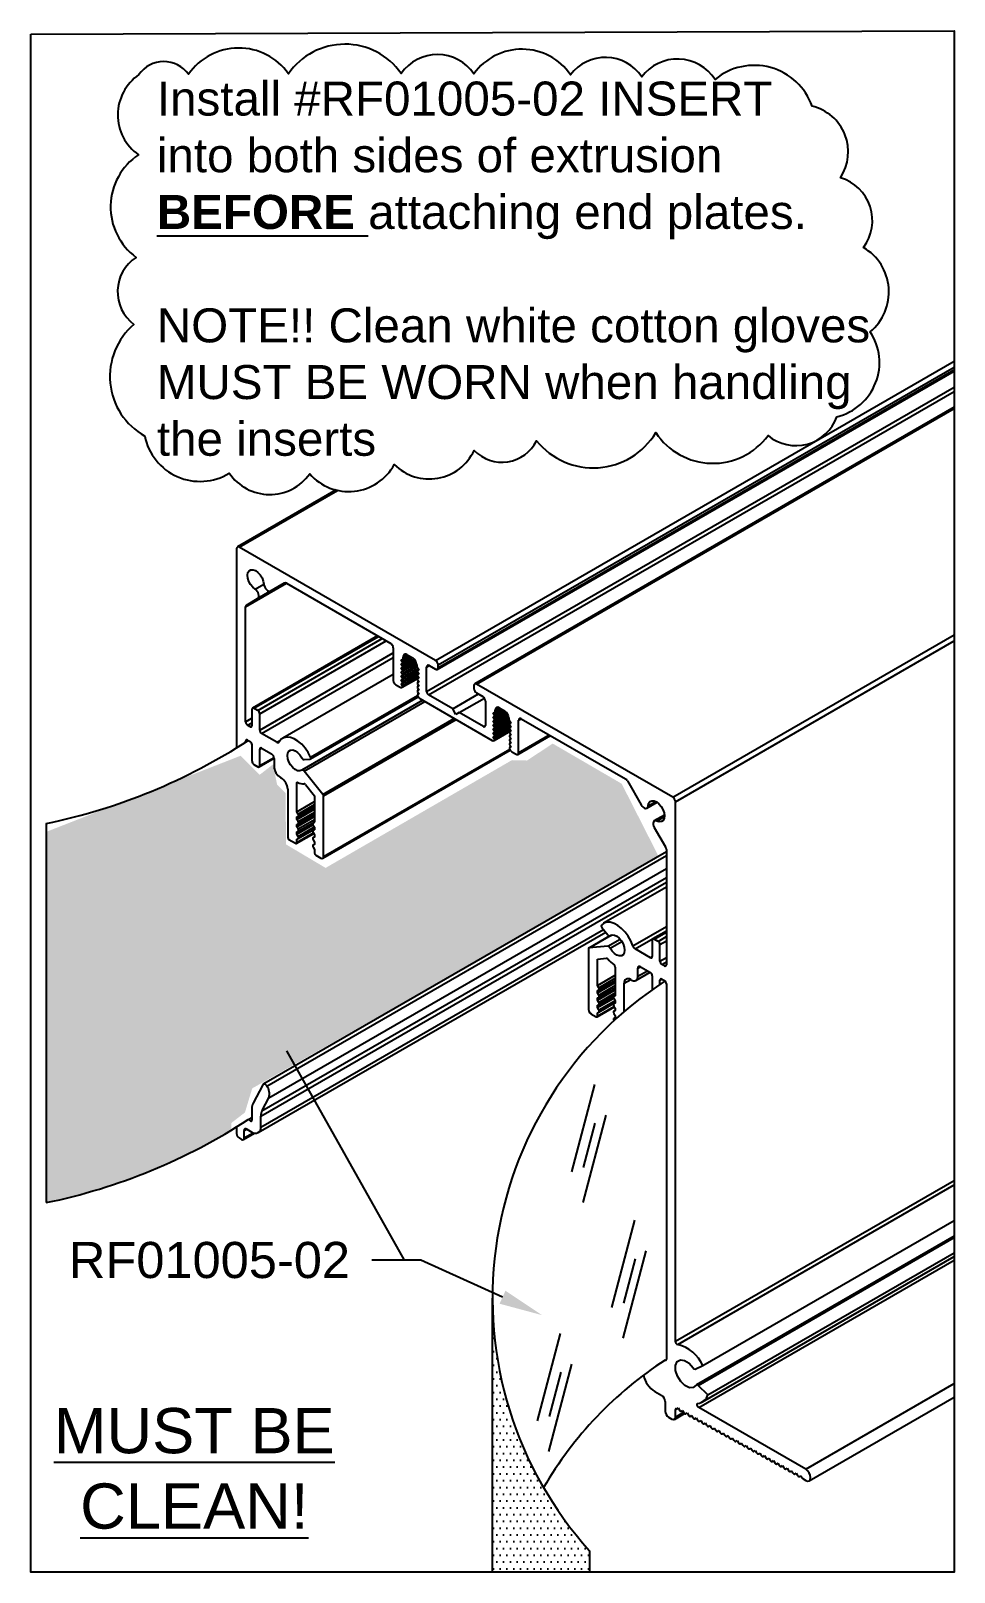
# Model space of a CAD drawing. Extents: x 0 to 5.1, y -8.5 to 0.02.
import ezdxf
from ezdxf import colors
from ezdxf.entities.mleader import LeaderData, LeaderLine
from ezdxf.math import Vec2, Vec3

# ---------------------------------------------------------------- set-up
doc = ezdxf.new("R2010")
doc.units = 0
doc.header["$LTSCALE"] = 0.5
doc.header["$MEASUREMENT"] = 0
for name, color, linetype in [('Dimension', 10, 'CONTINUOUS'), ('FAB DWG', 221, 'CONTINUOUS'), ('Housing', 150, 'CONTINUOUS')]:
    doc.layers.add(name, color=color, linetype=linetype)
doc.layers.add('Text-Unprinted', color=131, linetype='CONTINUOUS', plot=False)
doc.styles.add('LSAD_Standard', font='arial.ttf')
doc.styles.get("Standard").update_dxf_attribs({"font": 'arial.ttf'})

msp = doc.modelspace()

# ---------------------------------------------------------------- texts
at = {"layer": 'FAB DWG', "transparency": 16777216, "insert": (0.6963, -0.2619), "char_height": 0.188, "width": 3.974906, "attachment_point": 1}
msp.add_mtext('Install #RF01005-02 INSERT\\Pinto both sides of extrusion\\P{\\fArial|b1|i0|c0|p34;\\LBEFORE }attaching end plates.\\P\\PNOTE!! Clean white cotton gloves\\PMUST BE WORN when handling the inserts', dxfattribs=at)
at = {"layer": 'FAB DWG', "transparency": 16777216, "insert": (0.9031, -7.5939), "char_height": 0.25, "attachment_point": 2, "style": 'LSAD_Standard'}
msp.add_mtext_dynamic_manual_height_columns('\\A1;{\\LMUST BE CLEAN!}', width=1.652127, gutter_width=22.5, heights=[0], dxfattribs=at)

# ---------------------------------------------------------------- hatches: boundary and pattern name
at = {"layer": 'Dimension', "transparency": 16777216}
h = msp.add_hatch(dxfattribs=at)
h.set_pattern_fill('DOTS', color=256, scale=0.6)
h.set_pattern_definition([(0, (-409.49455, -2022.157356), (0.01875000015, 0.0375000003), [0, -0.0375000003])])
h.paths.add_polyline_path([(3.4693, -4.5471), (3.2642, -4.1431), (2.883, -3.9211), (2.7413, -4.0148), (2.6577, -4.0128), (1.6284, -4.6084), (1.4096, -4.4784), (1.4076, -4.1951), (1.3601, -4.1468), (1.3383, -4.0359), (1.2637, -4.0942), (1.1591, -3.9883), (0.7513, -4.1481, -0.02301), (0.473, -4.2572), (0.0851, -4.4091), (0.0851, -6.4585, 0.085024), (1.1067, -6.0584), (1.1069, -6.0189), (1.1828, -5.9603), (1.223, -5.827)])
h = msp.add_hatch(dxfattribs=at)
h.set_pattern_fill('DOTS', color=256, scale=0.6)
h.set_pattern_definition([(0, (-409.49455, -2022.157356), (0.01875000015, 0.0375000003), [0, -0.0375000003])])
edge = h.paths.add_edge_path()
edge.add_arc((4.6382, -6.9862), 2.0878, 180, 221.96808, ccw=False)
edge.add_line((2.5505, -6.9862), (2.5505, -8.5004))
edge.add_arc((2.8182, -11.1281), 2.6413, 84.18217, 95.81783, ccw=False)
edge.add_line((3.0859, -8.5004), (3.0859, -8.3823))

# ---------------------------------------------------------------- linework, layer by layer
for p, q in [((0.0851, -4.3626), (0.0851, -6.4585)), ((3.1134, -5.8061), (2.9863, -6.2877)), ((3.1764, -5.9757), (3.0493, -6.4573)), ((3.1163, -6.0186), (3.0517, -6.2636)), ((3.3352, -6.5563), (3.208, -7.038)), ((3.3981, -6.7259), (3.271, -7.2076)), ((3.3381, -6.7688), (3.2734, -7.0138)), ((2.5505, -8.5004), (2.5505, -6.9862)), ((2.9246, -7.1827), (2.7975, -7.6644)), ((2.9875, -7.3523), (2.8604, -7.834)), ((2.9275, -7.3952), (2.8628, -7.6402)), ((3.0859, -8.3823), (3.0859, -8.5004))]:
    msp.add_line(p, q, dxfattribs=at)
for centre, radius, start, end in [((-0.5721, -1.1805), 3.2493, 281.66991, 303.06345), ((4.6382, -6.9862), 2.0878, 122.90589, 221.96808), ((-0.5721, -3.2764), 3.2493, 281.66991, 303.06345), ((4.6382, -9.082), 2.0878, 122.90589, 149.87123)]:
    msp.add_arc(centre, radius, start, end, dxfattribs=at)
at = {"layer": 'FAB DWG', "transparency": 16777216}
msp.add_lwpolyline([(0.5968, -0.2237, 0.520567), (0.5947, -0.6666, 0.520567), (0.5817, -1.2336, 0.520567), (0.5692, -1.6044, 0.520567), (0.6291, -2.2213, 0.520567), (1.0963, -2.4268, 0.520567), (1.5405, -2.4305, 0.520567), (2.0078, -2.3788, 0.520567), (2.4491, -2.3004, 0.520567), (2.794, -2.2474, 0.520567), (3.4528, -2.2025, 0.520567), (4.0726, -2.2189, 0.520567), (4.4531, -2.1143, 0.520567), (4.637, -1.6448, 0.520567), (4.5999, -1.1793, 0.520567), (4.4727, -0.7936, 0.520567), (4.3165, -0.3982, 0.520567), (3.78, -0.2499, 0.520567), (3.3747, -0.2358, 0.520567), (2.9819, -0.2252, 0.520567), (2.4481, -0.2186, 0.520567), (2.0458, -0.2167, 0.520567), (1.4231, -0.2185, 0.520567), (0.8713, -0.2219, 0.520567)], format="xyb", close=True, dxfattribs=at)
at = {"layer": 'Housing', "linetype": 'Continuous', "lineweight": 25, "transparency": 16777216}
for p, q in [((2.2354, -3.4614), (5.1009, -1.8072)), ((2.2454, -3.5114), (5.1009, -1.8629)), ((2.2496, -3.4859), (5.1009, -1.8398)), ((2.2496, -3.5022), (5.1009, -1.8561)), ((2.1864, -3.6331), (5.1009, -1.9506)), ((2.197, -3.6515), (5.1009, -1.9751)), ((5.1009, -2.0622), (2.4521, -3.5913)), ((2.4621, -3.5923), (5.1009, -2.0689)), ((1.6867, -2.5195), (1.1411, -2.8344)), ((1.1511, -2.8354), (1.695, -2.5214)), ((1.137, -2.8436), (1.137, -3.944)), ((2.2354, -3.4614), (1.1511, -2.8354)), ((1.1865, -3.1646), (1.4115, -3.0347)), ((1.1906, -3.1555), (1.4021, -3.0334)), ((1.2391, -3.0682), (1.2875, -3.0403)), ((1.2531, -3.1194), (1.402, -3.0335)), ((1.3248, -3.078), (1.4018, -3.0335)), ((1.3248, -3.078), (1.4015, -3.0337)), ((1.4115, -3.0347), (1.9884, -3.3677)), ((1.1906, -3.1555), (1.2531, -3.1194)), ((1.1865, -3.8016), (1.1865, -3.1646)), ((3.5464, -4.2182), (5.1009, -3.3208)), ((1.9158, -3.3258), (1.2249, -3.7246)), ((1.2324, -3.7254), (1.9202, -3.3284)), ((1.2537, -3.7376), (1.9414, -3.3406)), ((1.2643, -3.756), (1.9626, -3.3529)), ((2.0025, -3.3922), (2.0025, -3.5719)), ((3.5606, -4.2427), (5.1009, -3.3535)), ((1.2643, -3.8465), (2.0025, -3.4203)), ((1.2749, -3.8648), (2.0025, -3.4448)), ((2.045, -3.4577), (2.0573, -3.4541)), ((2.0515, -3.4679), (2.045, -3.4577)), ((2.045, -3.4798), (2.0513, -3.4779)), ((2.0515, -3.4899), (2.045, -3.4798)), ((2.0515, -3.4679), (2.0981, -3.441)), ((2.0515, -3.4899), (2.1162, -3.4525)), ((2.0515, -3.5119), (2.1274, -3.4682)), ((2.0515, -3.534), (2.1316, -3.4877)), ((2.0519, -3.4777), (2.1068, -3.446)), ((2.0519, -3.4997), (2.1221, -3.4592)), ((2.0519, -3.5218), (2.1304, -3.4765)), ((2.0573, -3.4427), (2.0792, -3.43)), ((2.0573, -3.4541), (2.0891, -3.4358)), ((2.0573, -3.4541), (2.0573, -3.4427)), ((2.0792, -3.43), (2.1097, -3.4477)), ((2.1316, -3.4856), (2.1316, -3.4971)), ((2.1864, -3.4984), (2.2005, -3.4902)), ((2.2005, -3.4902), (2.2354, -3.5104)), ((2.2496, -3.5022), (2.2496, -3.4859)), ((2.0025, -3.5389), (1.3918, -3.8915)), ((2.045, -3.5018), (2.0513, -3.5)), ((2.0515, -3.5119), (2.045, -3.5018)), ((2.045, -3.5239), (2.0513, -3.522)), ((2.0515, -3.534), (2.045, -3.5239)), ((2.045, -3.5459), (2.0513, -3.5441)), ((2.0515, -3.556), (2.045, -3.5459)), ((2.045, -3.568), (2.0513, -3.5661)), ((2.0515, -3.5781), (2.045, -3.568)), ((2.0515, -3.556), (2.1379, -3.5062)), ((2.0515, -3.5781), (2.1379, -3.5282)), ((2.0515, -3.6001), (2.1379, -3.5502)), ((2.0519, -3.5438), (2.132, -3.4976)), ((2.0519, -3.5659), (2.1429, -3.5133)), ((2.0519, -3.5879), (2.1429, -3.5354)), ((2.0519, -3.61), (2.1429, -3.5574)), ((2.1316, -3.4971), (2.1439, -3.5149)), ((2.1433, -3.514), (2.137, -3.5176)), ((2.1433, -3.536), (2.137, -3.5397)), ((2.1433, -3.5581), (2.137, -3.5617)), ((2.1374, -3.5175), (2.1433, -3.514)), ((2.1439, -3.5149), (2.1374, -3.5175)), ((2.1374, -3.5395), (2.1433, -3.5361)), ((2.1439, -3.5369), (2.1374, -3.5395)), ((2.1374, -3.5615), (2.1433, -3.5581)), ((2.1439, -3.559), (2.1374, -3.5615)), ((2.1376, -3.5278), (2.1439, -3.5369)), ((2.1376, -3.5499), (2.1439, -3.559)), ((2.1376, -3.5719), (2.1439, -3.581)), ((2.1864, -3.6331), (2.1864, -3.4984)), ((1.5443, -4.0064), (2.1394, -3.6629)), ((1.5452, -3.9965), (2.1356, -3.6556)), ((2.0167, -3.5964), (2.0398, -3.6097)), ((2.045, -3.59), (2.0513, -3.5882)), ((2.0515, -3.6001), (2.045, -3.59)), ((2.0489, -3.6112), (2.0515, -3.6101)), ((2.1433, -3.5801), (2.137, -3.5838)), ((2.1433, -3.6022), (2.137, -3.6058)), ((2.1433, -3.6242), (2.137, -3.6279)), ((2.1433, -3.6463), (2.137, -3.6499)), ((2.1374, -3.5836), (2.1433, -3.5802)), ((2.1439, -3.581), (2.1374, -3.5836)), ((2.1374, -3.6056), (2.1433, -3.6022)), ((2.1439, -3.6031), (2.1374, -3.6056)), ((2.1374, -3.6277), (2.1433, -3.6243)), ((2.1439, -3.6251), (2.1374, -3.6277)), ((2.1374, -3.6497), (2.1433, -3.6463)), ((2.1439, -3.6472), (2.1374, -3.6497)), ((2.1374, -3.6597), (2.14, -3.6638)), ((2.1376, -3.5939), (2.1439, -3.6031)), ((2.1376, -3.616), (2.1439, -3.6251)), ((2.1376, -3.638), (2.1439, -3.6472)), ((2.3308, -3.7287), (2.197, -3.6515)), ((2.3308, -3.7287), (2.4722, -3.6471)), ((2.448, -3.6004), (2.448, -3.6167)), ((3.5464, -4.2182), (2.4621, -3.5923)), ((2.4621, -3.6412), (2.4971, -3.6614)), ((1.2218, -3.7315), (1.2218, -3.822)), ((1.2537, -3.7376), (1.2324, -3.7254)), ((2.1652, -3.6821), (1.4973, -4.0677)), ((1.5101, -4.0731), (2.1763, -3.6885)), ((2.1491, -3.6728), (2.5485, -3.9034)), ((2.3488, -3.7599), (2.3308, -3.7287)), ((2.3668, -3.7495), (2.5055, -3.6694)), ((2.5112, -3.6859), (2.5112, -3.8206)), ((2.5536, -3.7514), (2.5659, -3.7478)), ((2.5602, -3.7615), (2.6068, -3.7346)), ((2.5602, -3.7836), (2.6249, -3.7462)), ((2.5605, -3.7713), (2.6155, -3.7396)), ((2.5659, -3.7364), (2.5879, -3.7237)), ((2.5659, -3.7478), (2.5978, -3.7294)), ((2.5659, -3.7478), (2.5659, -3.7364)), ((2.5879, -3.7237), (2.6184, -3.7413)), ((1.1865, -3.8016), (1.2218, -3.7812)), ((1.1971, -3.8199), (1.2218, -3.8057)), ((1.2112, -3.8281), (1.1971, -3.8199)), ((1.2112, -3.8281), (1.2218, -3.822)), ((1.2643, -3.8465), (1.2643, -3.756)), ((1.6135, -4.2018), (2.3395, -3.7827)), ((1.6171, -4.2109), (2.3492, -3.7883)), ((2.3668, -3.7495), (2.3488, -3.7599)), ((2.5006, -3.8267), (2.3668, -3.7495)), ((2.5006, -3.8267), (2.5112, -3.8206)), ((2.5602, -3.7615), (2.5536, -3.7514)), ((2.5536, -3.7734), (2.5599, -3.7716)), ((2.5602, -3.7836), (2.5536, -3.7734)), ((2.5536, -3.7955), (2.5599, -3.7936)), ((2.5602, -3.8056), (2.5536, -3.7955)), ((2.5536, -3.8175), (2.5599, -3.8157)), ((2.5602, -3.8276), (2.5536, -3.8175)), ((2.5602, -3.8056), (2.636, -3.7618)), ((2.5602, -3.8276), (2.6403, -3.7814)), ((2.5602, -3.8497), (2.6466, -3.7998)), ((2.5602, -3.8717), (2.6466, -3.8219)), ((2.5605, -3.7934), (2.6307, -3.7529)), ((2.5605, -3.8154), (2.639, -3.7701)), ((2.5605, -3.8375), (2.6407, -3.7912)), ((2.5605, -3.8595), (2.6515, -3.807)), ((2.5605, -3.8816), (2.6515, -3.829)), ((2.6403, -3.7793), (2.6403, -3.7907)), ((2.6403, -3.7907), (2.6526, -3.8085)), ((2.652, -3.8077), (2.6457, -3.8113)), ((2.652, -3.8297), (2.6457, -3.8333)), ((2.6461, -3.8111), (2.652, -3.8077)), ((2.6526, -3.8085), (2.6461, -3.8111)), ((2.6461, -3.8332), (2.652, -3.8297)), ((2.6526, -3.8306), (2.6461, -3.8332)), ((2.6463, -3.8215), (2.6526, -3.8306)), ((2.695, -3.792), (2.7092, -3.7839)), ((2.695, -3.9717), (2.695, -3.792)), ((2.7092, -3.7839), (3.2861, -4.1169)), ((1.1865, -3.9077), (1.1971, -3.9016)), ((1.1865, -3.9128), (1.1865, -3.9077)), ((1.1971, -3.9016), (1.2112, -3.9098)), ((1.3597, -3.9138), (1.2749, -3.8648)), ((1.3597, -3.9138), (1.3784, -3.903)), ((2.5536, -3.8396), (2.5599, -3.8377)), ((2.5602, -3.8497), (2.5536, -3.8396)), ((2.5536, -3.8616), (2.5599, -3.8598)), ((2.5602, -3.8717), (2.5536, -3.8616)), ((2.5536, -3.8837), (2.5599, -3.8818)), ((2.5602, -3.8938), (2.5536, -3.8837)), ((2.5576, -3.9048), (2.5602, -3.9038)), ((2.5602, -3.8938), (2.6466, -3.8439)), ((2.5605, -3.9036), (2.6515, -3.8511)), ((2.652, -3.8517), (2.6457, -3.8554)), ((2.652, -3.8738), (2.6457, -3.8774)), ((2.652, -3.8958), (2.6457, -3.8995)), ((2.652, -3.9179), (2.6457, -3.9215)), ((2.6461, -3.8552), (2.652, -3.8518)), ((2.6526, -3.8526), (2.6461, -3.8552)), ((2.6461, -3.8772), (2.652, -3.8738)), ((2.6526, -3.8747), (2.6461, -3.8772)), ((2.6461, -3.8993), (2.652, -3.8959)), ((2.6526, -3.8967), (2.6461, -3.8993)), ((2.6461, -3.9213), (2.652, -3.9179)), ((2.6526, -3.9188), (2.6461, -3.9213)), ((2.6463, -3.8435), (2.6526, -3.8526)), ((2.6463, -3.8656), (2.6526, -3.8747)), ((2.6463, -3.8876), (2.6526, -3.8967)), ((2.6463, -3.9096), (2.6526, -3.9188)), ((2.6909, -3.9808), (2.8706, -3.8771)), ((2.695, -3.9717), (2.8648, -3.8737)), ((1.2218, -3.9281), (1.2218, -4.0186)), ((1.2612, -4.05), (1.3441, -4.0021)), ((1.2643, -3.9526), (1.2749, -3.9465)), ((1.2643, -4.0431), (1.2643, -3.9526)), ((1.2643, -4.0431), (1.3434, -3.9974)), ((1.2749, -3.9465), (1.33, -3.9783)), ((1.3441, -4.0028), (1.3441, -4.0477)), ((1.6129, -4.5549), (2.6485, -3.9571)), ((1.6171, -4.5458), (2.6454, -3.9522)), ((2.652, -3.9399), (2.6457, -3.9436)), ((2.6461, -3.9434), (2.652, -3.94)), ((2.6526, -3.9408), (2.6461, -3.9434)), ((2.6461, -3.9534), (2.6487, -3.9574)), ((2.6463, -3.9317), (2.6526, -3.9408)), ((2.6578, -3.9665), (2.6809, -3.9798)), ((1.2324, -4.037), (1.2537, -4.0492)), ((1.5101, -4.0098), (1.5429, -4.0068)), ((1.6135, -4.2018), (1.5101, -4.0731)), ((1.3795, -4.109), (1.3837, -4.1114)), ((1.4191, -4.1726), (1.4191, -4.4396)), ((1.4686, -4.1403), (1.4757, -4.1362)), ((1.4686, -4.2992), (1.4686, -4.1403)), ((1.5166, -4.1472), (1.5676, -4.2106)), ((3.2961, -4.1275), (3.3727, -4.2602)), ((1.4686, -4.2992), (1.5676, -4.2421)), ((1.4764, -4.3114), (1.5676, -4.2588)), ((1.5676, -4.2106), (1.5676, -4.3563)), ((1.6171, -4.5458), (1.6171, -4.2109)), ((3.4037, -4.2781), (3.4595, -4.2458)), ((3.4101, -4.2656), (3.452, -4.2414)), ((3.5606, -7.2251), (3.5606, -4.2427)), ((1.4686, -4.34), (1.5676, -4.2829)), ((1.4764, -4.3114), (1.4686, -4.2992)), ((1.4686, -4.3809), (1.5676, -4.3237)), ((1.4686, -4.327), (1.4764, -4.3239)), ((1.4686, -4.34), (1.4686, -4.327)), ((1.4764, -4.3522), (1.4686, -4.34)), ((1.4764, -4.3522), (1.5676, -4.2996)), ((1.4764, -4.393), (1.5676, -4.3404)), ((1.4769, -4.3237), (1.5676, -4.2713)), ((1.4769, -4.3645), (1.5676, -4.3121)), ((3.5003, -4.3164), (3.4445, -4.3486)), ((3.4584, -4.3493), (3.5004, -4.3251)), ((1.4665, -4.4728), (1.5626, -4.4173)), ((1.4686, -4.3678), (1.4764, -4.3647)), ((1.4686, -4.3809), (1.4686, -4.3678)), ((1.4686, -4.4217), (1.5585, -4.3698)), ((1.4764, -4.393), (1.4686, -4.3809)), ((1.4686, -4.4086), (1.4764, -4.4055)), ((1.4686, -4.4217), (1.4686, -4.4086)), ((1.4686, -4.4682), (1.561, -4.4148)), ((1.4764, -4.4339), (1.4686, -4.4217)), ((1.4764, -4.4339), (1.5662, -4.382)), ((1.4769, -4.4053), (1.5676, -4.353)), ((1.4769, -4.4461), (1.5676, -4.3938)), ((1.5676, -4.3548), (1.5592, -4.3596)), ((1.5676, -4.3957), (1.5592, -4.4005)), ((1.5597, -4.3594), (1.5676, -4.3549)), ((1.5676, -4.3563), (1.5597, -4.3594)), ((1.5597, -4.3719), (1.5676, -4.3841)), ((1.5597, -4.4003), (1.5676, -4.3957)), ((1.5676, -4.3972), (1.5597, -4.4003)), ((1.5597, -4.4128), (1.5676, -4.4249)), ((1.5676, -4.3841), (1.5676, -4.3972)), ((1.5676, -4.4249), (1.5676, -4.438)), ((3.4445, -4.3844), (3.507, -4.4927)), ((1.4261, -4.4519), (1.4615, -4.4723)), ((1.4686, -4.4494), (1.4764, -4.4464)), ((1.4686, -4.4682), (1.4686, -4.4494)), ((1.5676, -4.4365), (1.5592, -4.4413)), ((1.5676, -4.4773), (1.5592, -4.4821)), ((1.5597, -4.4411), (1.5676, -4.4365)), ((1.5676, -4.438), (1.5597, -4.4411)), ((1.5597, -4.4536), (1.5676, -4.4658)), ((1.5597, -4.4819), (1.5676, -4.4774)), ((1.5676, -4.4788), (1.5597, -4.4819)), ((1.5597, -4.4944), (1.5676, -4.5066)), ((1.5676, -4.4658), (1.5676, -4.4788)), ((1.5676, -4.5066), (1.5676, -4.5254)), ((3.5111, -4.5066), (3.5111, -5.1435)), ((3.5111, -4.5189), (1.287, -5.8028)), ((1.3036, -5.8141), (3.5111, -4.5398)), ((1.5746, -4.5376), (1.6029, -4.5539)), ((1.2767, -5.9509), (3.5111, -4.661)), ((1.314, -5.8799), (3.5111, -4.6115)), ((1.2706, -5.9813), (3.5111, -4.6879)), ((3.5111, -4.7145), (3.1643, -4.9147)), ((3.1547, -4.9373), (3.1875, -4.9781)), ((3.3252, -5.0392), (3.5111, -4.9319)), ((1.2557, -6.0713), (3.1763, -4.9643)), ((1.2707, -6.0407), (3.1633, -4.9481)), ((3.1986, -4.9842), (3.0826, -5.0512)), ((3.084, -5.0507), (3.2057, -4.9805)), ((3.1875, -5.0415), (3.2554, -5.0023)), ((3.2003, -4.9836), (3.2056, -4.9805)), ((3.2008, -4.9833), (3.2054, -4.9806)), ((3.2008, -5.0517), (3.2647, -5.0149)), ((3.3379, -5.0558), (3.5111, -4.9558)), ((3.4333, -5.0081), (3.4333, -5.0986)), ((3.5111, -4.9582), (3.4364, -5.0013)), ((3.4439, -5.002), (3.5111, -4.9632)), ((3.4651, -5.0143), (3.4439, -5.002)), ((3.4651, -5.0143), (3.5111, -4.9877)), ((3.4757, -5.0326), (3.5111, -5.0122)), ((3.0805, -5.0558), (3.0805, -5.3906)), ((3.1875, -5.0415), (3.084, -5.0507)), ((3.13, -5.1126), (3.181, -5.1081)), ((3.4227, -5.1048), (3.3379, -5.0558)), ((3.4227, -5.1048), (3.4333, -5.0986)), ((3.4757, -5.1231), (3.4757, -5.0326)), ((3.4757, -5.1231), (3.5111, -5.1027)), ((3.13, -5.2583), (3.13, -5.1126)), ((3.229, -5.1565), (3.229, -5.3155)), ((3.3431, -5.2306), (3.4211, -5.1855)), ((3.3534, -5.1628), (3.3676, -5.1546)), ((3.3534, -5.2077), (3.3534, -5.1628)), ((3.3534, -5.2077), (3.4065, -5.1771)), ((3.3676, -5.1546), (3.4227, -5.1864)), ((3.4863, -5.1415), (3.5111, -5.1272)), ((3.5005, -5.1497), (3.4863, -5.1415)), ((3.5005, -5.1497), (3.5111, -5.1435)), ((3.13, -5.2583), (3.229, -5.2012)), ((3.13, -5.2991), (3.229, -5.242)), ((3.1379, -5.2705), (3.13, -5.2583)), ((3.1379, -5.2705), (3.229, -5.2179)), ((3.1379, -5.3113), (3.229, -5.2587)), ((3.1383, -5.2828), (3.229, -5.2304)), ((3.1383, -5.3236), (3.229, -5.2713)), ((3.2785, -5.2461), (3.3139, -5.2256)), ((3.2785, -5.4019), (3.2785, -5.2461)), ((3.3138, -5.2256), (3.3181, -5.2281)), ((3.4333, -5.2048), (3.4333, -5.2812)), ((3.4757, -5.2293), (3.4863, -5.2232)), ((3.4757, -5.252), (3.4757, -5.2293)), ((3.4863, -5.2232), (3.5005, -5.2313)), ((3.5111, -5.2497), (3.5111, -7.3251)), ((3.13, -5.34), (3.229, -5.2828)), ((3.13, -5.2861), (3.1379, -5.283)), ((3.13, -5.2991), (3.13, -5.2861)), ((3.1379, -5.3113), (3.13, -5.2991)), ((3.13, -5.3269), (3.1379, -5.3238)), ((3.13, -5.34), (3.13, -5.3269)), ((3.13, -5.3808), (3.2199, -5.3289)), ((3.1379, -5.3521), (3.13, -5.34)), ((3.13, -5.3677), (3.1379, -5.3647)), ((3.1379, -5.3521), (3.229, -5.2995)), ((3.1379, -5.393), (3.2276, -5.3411)), ((3.1383, -5.3644), (3.229, -5.3121)), ((3.1383, -5.4053), (3.229, -5.3529)), ((3.229, -5.314), (3.2207, -5.3188)), ((3.229, -5.3548), (3.2207, -5.3596)), ((3.2211, -5.3186), (3.229, -5.314)), ((3.229, -5.3155), (3.2211, -5.3186)), ((3.2211, -5.3311), (3.229, -5.3432)), ((3.2211, -5.3594), (3.229, -5.3548)), ((3.229, -5.3563), (3.2211, -5.3594)), ((3.229, -5.3432), (3.229, -5.3563)), ((3.0946, -5.4151), (3.1229, -5.4314)), ((3.1279, -5.4319), (3.2241, -5.3764)), ((3.13, -5.3808), (3.13, -5.3677)), ((3.13, -5.4273), (3.2225, -5.374)), ((3.1379, -5.393), (3.13, -5.3808)), ((3.13, -5.4086), (3.1379, -5.4055)), ((3.13, -5.4273), (3.13, -5.4086)), ((3.229, -5.3956), (3.2207, -5.4004)), ((3.229, -5.4364), (3.2207, -5.4413)), ((3.2211, -5.3719), (3.229, -5.3841)), ((3.2211, -5.4002), (3.229, -5.3957)), ((3.229, -5.3971), (3.2211, -5.4002)), ((3.2211, -5.4127), (3.229, -5.4249)), ((3.2211, -5.441), (3.229, -5.4365)), ((3.229, -5.4379), (3.2211, -5.441)), ((3.229, -5.3841), (3.229, -5.3971)), ((3.229, -5.4249), (3.229, -5.4379)), ((3.504, -7.3292), (3.5111, -7.3251))]:
    msp.add_line(p, q, dxfattribs=at)
at = {"layer": 'Housing', "linetype": 'Continuous', "transparency": 16777216}
for p, q in [((1.2814, -5.8066), (1.2277, -5.9085)), ((1.2211, -5.9392), (1.2211, -6.0032)), ((1.2772, -5.9498), (1.3147, -5.8787)), ((1.1363, -6.0454), (1.1363, -6.0767)), ((1.2006, -5.9995), (1.2211, -5.9877)), ((1.214, -6.0073), (1.2006, -5.9995)), ((1.214, -6.0073), (1.2211, -6.0032)), ((1.2706, -6.0399), (1.2706, -5.9804)), ((1.1504, -6.1012), (1.1645, -6.1093)), ((1.1745, -6.1103), (1.2357, -6.075)), ((1.1787, -6.0603), (1.1928, -6.0522)), ((1.1787, -6.1012), (1.1787, -6.0603)), ((1.1787, -6.1012), (1.228, -6.0727)), ((1.1928, -6.0522), (1.2211, -6.0685)), ((3.5606, -7.2251), (5.1009, -6.3359)), ((3.5736, -7.2427), (5.1009, -6.361)), ((3.7132, -7.3589), (5.1009, -6.5577)), ((5.1009, -6.6437), (3.6766, -7.4659)), ((3.6862, -7.4688), (5.1009, -6.6521)), ((3.69, -7.591), (5.1009, -6.7765)), ((3.7103, -7.56), (5.1009, -6.7572)), ((3.7407, -7.5208), (5.1009, -6.7355)), ((3.6704, -7.3786), (3.7132, -7.3589)), ((3.7407, -7.5208), (3.6862, -7.4688)), ((4.2807, -7.932), (5.1009, -7.4585)), ((3.4475, -7.5027), (3.4852, -7.5245)), ((3.504, -7.5571), (3.504, -7.6116)), ((4.2996, -7.9959), (5.1009, -7.5334)), ((3.5229, -7.6442), (3.5417, -7.6551)), ((3.5229, -7.6442), (3.5417, -7.6551)), ((3.5551, -7.6564), (3.6115, -7.6239)), ((3.5606, -7.6025), (3.5757, -7.5938)), ((3.5606, -7.6442), (3.5606, -7.6025)), ((3.5606, -7.6442), (3.6067, -7.6176)), ((3.57, -7.5967), (3.5755, -7.5935)), ((3.5704, -7.5965), (3.5754, -7.5933)), ((3.5704, -7.5965), (3.5755, -7.5935)), ((3.5754, -7.5933), (3.5828, -7.6057)), ((3.5934, -7.6117), (3.6007, -7.6075)), ((3.5935, -7.6116), (3.6005, -7.6072)), ((3.5935, -7.6116), (3.6007, -7.6075)), ((3.6005, -7.6072), (3.6079, -7.6196)), ((3.6185, -7.6256), (3.6258, -7.6213)), ((3.6186, -7.6255), (3.6256, -7.6211)), ((3.6186, -7.6255), (3.6258, -7.6213)), ((3.6256, -7.6211), (3.633, -7.6335)), ((3.6436, -7.6394), (3.6509, -7.6352)), ((3.6437, -7.6394), (3.6507, -7.6349)), ((3.6437, -7.6394), (3.6509, -7.6352)), ((3.6507, -7.6349), (3.6581, -7.6474)), ((3.6687, -7.6533), (3.676, -7.6491)), ((3.6688, -7.6533), (3.6758, -7.6488)), ((3.6688, -7.6533), (3.676, -7.6491)), ((3.6758, -7.6488), (3.6832, -7.6612)), ((4.2807, -7.932), (3.69, -7.591)), ((3.6938, -7.6672), (3.7011, -7.663)), ((3.6939, -7.6671), (3.7009, -7.6627)), ((3.6939, -7.6671), (3.7011, -7.663)), ((3.7009, -7.6627), (3.7083, -7.6751)), ((3.7189, -7.6811), (3.7262, -7.6768)), ((3.719, -7.681), (3.726, -7.6766)), ((3.719, -7.681), (3.7262, -7.6768)), ((3.726, -7.6766), (3.7334, -7.689)), ((3.7439, -7.6949), (3.7513, -7.6907)), ((3.7441, -7.6949), (3.7511, -7.6904)), ((3.7441, -7.6949), (3.7513, -7.6907)), ((3.7511, -7.6904), (3.7585, -7.7029)), ((3.769, -7.7088), (3.7764, -7.7046)), ((3.7692, -7.7087), (3.7762, -7.7043)), ((3.7692, -7.7087), (3.7764, -7.7046)), ((3.7762, -7.7043), (3.7836, -7.7167)), ((3.7941, -7.7227), (3.8015, -7.7185)), ((3.7943, -7.7226), (3.8013, -7.7182)), ((3.7943, -7.7226), (3.8015, -7.7185)), ((3.8013, -7.7182), (3.8087, -7.7306)), ((3.8192, -7.7366), (3.8266, -7.7323)), ((3.8194, -7.7365), (3.8264, -7.7321)), ((3.8194, -7.7365), (3.8266, -7.7323)), ((3.8264, -7.7321), (3.8338, -7.7445)), ((3.8443, -7.7504), (3.8517, -7.7462)), ((3.8445, -7.7504), (3.8515, -7.7459)), ((3.8445, -7.7504), (3.8517, -7.7462)), ((3.8515, -7.7459), (3.8589, -7.7584)), ((3.8694, -7.7643), (3.8768, -7.7601)), ((3.8696, -7.7642), (3.8766, -7.7598)), ((3.8696, -7.7642), (3.8768, -7.7601)), ((3.8766, -7.7598), (3.884, -7.7722)), ((3.8945, -7.7782), (3.9019, -7.774)), ((3.8947, -7.7781), (3.9017, -7.7737)), ((3.8947, -7.7781), (3.9019, -7.774)), ((3.9017, -7.7737), (3.9091, -7.7861)), ((3.9196, -7.7921), (3.927, -7.7878)), ((3.9198, -7.792), (3.9268, -7.7876)), ((3.9198, -7.792), (3.927, -7.7878)), ((3.9268, -7.7876), (3.9342, -7.8)), ((3.9447, -7.8059), (3.9521, -7.8017)), ((3.9449, -7.8059), (3.9519, -7.8014)), ((3.9449, -7.8059), (3.9521, -7.8017)), ((3.9519, -7.8014), (3.9593, -7.8138)), ((3.9698, -7.8198), (3.9772, -7.8156)), ((3.97, -7.8197), (3.977, -7.8153)), ((3.97, -7.8197), (3.9772, -7.8156)), ((3.977, -7.8153), (3.9844, -7.8277)), ((3.9949, -7.8337), (4.0023, -7.8295)), ((3.9951, -7.8336), (4.0021, -7.8292)), ((3.9951, -7.8336), (4.0023, -7.8295)), ((4.0021, -7.8292), (4.0095, -7.8416)), ((4.02, -7.8476), (4.0274, -7.8433)), ((4.0201, -7.8475), (4.0272, -7.8431)), ((4.0201, -7.8475), (4.0274, -7.8433)), ((4.0272, -7.8431), (4.0346, -7.8555)), ((4.0451, -7.8614), (4.0525, -7.8572)), ((4.0452, -7.8614), (4.0523, -7.8569)), ((4.0452, -7.8614), (4.0525, -7.8572)), ((4.0523, -7.8569), (4.0597, -7.8693)), ((4.0702, -7.8753), (4.0776, -7.8711)), ((4.0703, -7.8752), (4.0774, -7.8708)), ((4.0703, -7.8752), (4.0776, -7.8711)), ((4.0774, -7.8708), (4.0848, -7.8832)), ((4.0953, -7.8892), (4.1027, -7.8849)), ((4.0954, -7.8891), (4.1025, -7.8847)), ((4.0954, -7.8891), (4.1027, -7.8849)), ((4.1025, -7.8847), (4.1099, -7.8971)), ((4.1204, -7.9031), (4.1278, -7.8988)), ((4.1205, -7.903), (4.1276, -7.8986)), ((4.1205, -7.903), (4.1278, -7.8988)), ((4.1276, -7.8986), (4.135, -7.911)), ((4.1455, -7.9169), (4.1529, -7.9127)), ((4.1456, -7.9169), (4.1527, -7.9124)), ((4.1456, -7.9169), (4.1529, -7.9127)), ((4.1527, -7.9124), (4.1601, -7.9248)), ((4.1706, -7.9308), (4.178, -7.9266)), ((4.1707, -7.9307), (4.1778, -7.9263)), ((4.1707, -7.9307), (4.178, -7.9266)), ((4.1778, -7.9263), (4.1852, -7.9387)), ((4.1957, -7.9447), (4.2031, -7.9404)), ((4.1958, -7.9446), (4.2029, -7.9402)), ((4.1958, -7.9446), (4.2031, -7.9404)), ((4.2029, -7.9402), (4.2103, -7.9526)), ((4.2208, -7.9586), (4.2282, -7.9543)), ((4.2209, -7.9585), (4.228, -7.9541)), ((4.2209, -7.9585), (4.2282, -7.9543)), ((4.228, -7.9541), (4.2354, -7.9665)), ((4.2459, -7.9724), (4.2533, -7.9682)), ((4.246, -7.9724), (4.2531, -7.9679)), ((4.246, -7.9724), (4.2533, -7.9682)), ((4.2531, -7.9679), (4.2605, -7.9803)), ((4.2659, -7.9859), (4.2812, -7.9944))]:
    msp.add_line(p, q, dxfattribs=at)
at = {"layer": 'Housing', "linetype": 'Continuous', "lineweight": 25, "transparency": 16777216, "flags": 128}
for points in [[(1.2391, -3.0682), (1.2258, -3.0569), (1.2139, -3.0421), (1.2046, -3.025), (1.1989, -3.0073), (1.1971, -2.9906), (1.1995, -2.9763), (1.2059, -2.9659), (1.2156, -2.9603), (1.2277, -2.96), (1.2413, -2.965), (1.2549, -2.9749), (1.2674, -2.9888), (1.2775, -3.0054), (1.2844, -3.0231), (1.2875, -3.0403)], [(1.2875, -3.0403), (1.2888, -3.0481), (1.2918, -3.0561), (1.2962, -3.0638), (1.3017, -3.0704), (1.3078, -3.0755), (1.314, -3.0785), (1.3199, -3.0794), (1.3248, -3.078)], [(1.2531, -3.1194), (1.2568, -3.1158), (1.259, -3.1103), (1.2595, -3.1034), (1.2581, -3.0955), (1.2551, -3.0875), (1.2507, -3.0799), (1.2452, -3.0732), (1.2391, -3.0682)], [(2.0513, -3.4779), (2.0522, -3.4775), (2.0529, -3.4767), (2.0533, -3.4755), (2.0535, -3.4742), (2.0534, -3.4727), (2.053, -3.4711), (2.0524, -3.4694), (2.0515, -3.4679)], [(2.0513, -3.5), (2.0522, -3.4995), (2.0529, -3.4987), (2.0533, -3.4976), (2.0535, -3.4962), (2.0534, -3.4947), (2.053, -3.4931), (2.0524, -3.4915), (2.0515, -3.4899)], [(2.0513, -3.522), (2.0522, -3.5216), (2.0529, -3.5207), (2.0533, -3.5196), (2.0535, -3.5183), (2.0534, -3.5168), (2.053, -3.5151), (2.0524, -3.5135), (2.0515, -3.5119)], [(2.0513, -3.5441), (2.0522, -3.5436), (2.0529, -3.5428), (2.0533, -3.5417), (2.0535, -3.5403), (2.0534, -3.5388), (2.053, -3.5372), (2.0524, -3.5356), (2.0515, -3.534)], [(2.0513, -3.5661), (2.0522, -3.5657), (2.0529, -3.5648), (2.0533, -3.5637), (2.0535, -3.5624), (2.0534, -3.5609), (2.053, -3.5592), (2.0524, -3.5576), (2.0515, -3.556)], [(2.0513, -3.5882), (2.0522, -3.5877), (2.0529, -3.5869), (2.0533, -3.5858), (2.0535, -3.5844), (2.0534, -3.5829), (2.053, -3.5813), (2.0524, -3.5797), (2.0515, -3.5781)], [(2.1374, -3.5175), (2.1365, -3.518), (2.1359, -3.5189), (2.1355, -3.5201), (2.1354, -3.5215), (2.1356, -3.523), (2.136, -3.5246), (2.1367, -3.5263), (2.1376, -3.5278)], [(2.1374, -3.5395), (2.1365, -3.5401), (2.1359, -3.5409), (2.1355, -3.5421), (2.1354, -3.5435), (2.1356, -3.5451), (2.136, -3.5467), (2.1367, -3.5483), (2.1376, -3.5499)], [(2.1374, -3.5615), (2.1365, -3.5621), (2.1359, -3.563), (2.1355, -3.5642), (2.1354, -3.5656), (2.1356, -3.5671), (2.136, -3.5687), (2.1367, -3.5704), (2.1376, -3.5719)], [(2.0515, -3.6101), (2.0523, -3.6096), (2.053, -3.6088), (2.0534, -3.6076), (2.0535, -3.6063), (2.0534, -3.6048), (2.053, -3.6032), (2.0523, -3.6017), (2.0515, -3.6001)], [(2.1374, -3.5836), (2.1365, -3.5841), (2.1359, -3.585), (2.1355, -3.5862), (2.1354, -3.5876), (2.1356, -3.5892), (2.136, -3.5908), (2.1367, -3.5924), (2.1376, -3.5939)], [(2.1374, -3.6056), (2.1365, -3.6062), (2.1359, -3.6071), (2.1355, -3.6083), (2.1354, -3.6096), (2.1356, -3.6112), (2.136, -3.6128), (2.1367, -3.6145), (2.1376, -3.616)], [(2.1374, -3.6277), (2.1365, -3.6282), (2.1359, -3.6291), (2.1355, -3.6303), (2.1354, -3.6317), (2.1356, -3.6332), (2.136, -3.6349), (2.1367, -3.6365), (2.1376, -3.638)], [(2.1374, -3.6497), (2.1366, -3.6503), (2.1359, -3.6511), (2.1355, -3.6522), (2.1354, -3.6536), (2.1355, -3.6551), (2.1359, -3.6566), (2.1366, -3.6582), (2.1374, -3.6597)], [(2.5599, -3.7716), (2.5609, -3.7711), (2.5616, -3.7703), (2.562, -3.7692), (2.5622, -3.7678), (2.5621, -3.7663), (2.5617, -3.7647), (2.561, -3.7631), (2.5602, -3.7615)], [(2.5599, -3.7936), (2.5609, -3.7932), (2.5616, -3.7924), (2.562, -3.7912), (2.5622, -3.7899), (2.5621, -3.7884), (2.5617, -3.7868), (2.561, -3.7851), (2.5602, -3.7836)], [(2.5599, -3.8157), (2.5609, -3.8152), (2.5616, -3.8144), (2.562, -3.8133), (2.5622, -3.8119), (2.5621, -3.8104), (2.5617, -3.8088), (2.561, -3.8072), (2.5602, -3.8056)], [(2.5599, -3.8377), (2.5609, -3.8373), (2.5616, -3.8364), (2.562, -3.8353), (2.5622, -3.834), (2.5621, -3.8325), (2.5617, -3.8308), (2.561, -3.8292), (2.5602, -3.8276)], [(2.6461, -3.8111), (2.6452, -3.8117), (2.6446, -3.8125), (2.6442, -3.8137), (2.6441, -3.8151), (2.6442, -3.8167), (2.6447, -3.8183), (2.6454, -3.8199), (2.6463, -3.8215)], [(2.6461, -3.8332), (2.6452, -3.8337), (2.6446, -3.8346), (2.6442, -3.8358), (2.6441, -3.8372), (2.6442, -3.8387), (2.6447, -3.8403), (2.6454, -3.842), (2.6463, -3.8435)], [(1.5452, -3.9965), (1.5316, -3.9703), (1.5151, -3.946), (1.4962, -3.9246), (1.4759, -3.9072), (1.455, -3.8944), (1.4344, -3.8869), (1.4151, -3.8849), (1.3978, -3.8886), (1.3834, -3.8977), (1.3724, -3.9119)], [(2.5599, -3.8598), (2.5609, -3.8593), (2.5616, -3.8585), (2.562, -3.8574), (2.5622, -3.856), (2.5621, -3.8545), (2.5617, -3.8529), (2.561, -3.8513), (2.5602, -3.8497)], [(2.5599, -3.8818), (2.5609, -3.8814), (2.5616, -3.8805), (2.562, -3.8794), (2.5622, -3.8781), (2.5621, -3.8766), (2.5617, -3.8749), (2.561, -3.8733), (2.5602, -3.8717)], [(2.5602, -3.9038), (2.561, -3.9033), (2.5617, -3.9024), (2.5621, -3.9013), (2.5622, -3.9), (2.5621, -3.8985), (2.5617, -3.8969), (2.561, -3.8953), (2.5602, -3.8938)], [(2.6461, -3.8552), (2.6452, -3.8558), (2.6446, -3.8566), (2.6442, -3.8578), (2.6441, -3.8592), (2.6442, -3.8608), (2.6447, -3.8624), (2.6454, -3.864), (2.6463, -3.8656)], [(2.6461, -3.8772), (2.6452, -3.8778), (2.6446, -3.8787), (2.6442, -3.8799), (2.6441, -3.8813), (2.6442, -3.8828), (2.6447, -3.8844), (2.6454, -3.8861), (2.6463, -3.8876)], [(2.6461, -3.8993), (2.6452, -3.8998), (2.6446, -3.9007), (2.6442, -3.9019), (2.6441, -3.9033), (2.6442, -3.9049), (2.6447, -3.9065), (2.6454, -3.9081), (2.6463, -3.9096)], [(1.4967, -4.068), (1.4863, -4.0722), (1.4737, -4.0711), (1.4601, -4.0648), (1.4467, -4.0538), (1.4348, -4.0393), (1.4254, -4.0224), (1.4194, -4.0047), (1.4173, -3.9879), (1.4194, -3.9735), (1.4254, -3.9628), (1.4348, -3.9567), (1.4467, -3.9559), (1.4601, -3.9604), (1.4737, -3.9698), (1.4863, -3.9833), (1.4967, -3.9995)], [(1.5429, -4.0068), (1.544, -4.0065), (1.545, -4.0059), (1.5458, -4.0048), (1.5462, -4.0035), (1.5464, -4.002), (1.5463, -4.0002), (1.5459, -3.9984), (1.5452, -3.9965)], [(2.6461, -3.9213), (2.6452, -3.9219), (2.6446, -3.9228), (2.6442, -3.924), (2.6441, -3.9253), (2.6442, -3.9269), (2.6447, -3.9285), (2.6454, -3.9302), (2.6463, -3.9317)], [(2.6461, -3.9434), (2.6452, -3.9439), (2.6446, -3.9448), (2.6442, -3.9459), (2.6441, -3.9472), (2.6442, -3.9487), (2.6446, -3.9503), (2.6452, -3.9519), (2.6461, -3.9534)], [(1.5101, -4.0731), (1.5084, -4.0713), (1.5066, -4.0697), (1.5048, -4.0684), (1.503, -4.0676), (1.5012, -4.0671), (1.4996, -4.067), (1.4981, -4.0673), (1.4967, -4.068)], [(1.4686, -4.1403), (1.4687, -4.1389), (1.469, -4.1376), (1.4696, -4.1366), (1.4704, -4.1359), (1.4713, -4.1354), (1.4724, -4.1352), (1.4735, -4.1353), (1.4748, -4.1358)], [(3.4101, -4.2656), (3.4131, -4.2519), (3.42, -4.2422), (3.4302, -4.2374), (3.4427, -4.2379), (3.4563, -4.2437), (3.4698, -4.2543), (3.482, -4.2687), (3.4917, -4.2855), (3.4981, -4.3033), (3.5005, -4.3203), (3.4987, -4.335), (3.4929, -4.346), (3.4837, -4.3524), (3.4718, -4.3536), (3.4584, -4.3493)], [(1.4764, -4.3239), (1.4775, -4.3232), (1.4783, -4.3222), (1.4788, -4.3208), (1.479, -4.3191), (1.4788, -4.3172), (1.4783, -4.3152), (1.4775, -4.3133), (1.4764, -4.3114)], [(3.3727, -4.2602), (3.3777, -4.2674), (3.3836, -4.2733), (3.3898, -4.2774), (3.3959, -4.2794), (3.4014, -4.2791), (3.4058, -4.2765), (3.4088, -4.2719), (3.4101, -4.2656)], [(1.4764, -4.3647), (1.4775, -4.364), (1.4783, -4.363), (1.4788, -4.3616), (1.479, -4.3599), (1.4788, -4.358), (1.4783, -4.3561), (1.4775, -4.3541), (1.4764, -4.3522)], [(1.4764, -4.4055), (1.4775, -4.4049), (1.4783, -4.4038), (1.4788, -4.4024), (1.479, -4.4007), (1.4788, -4.3989), (1.4783, -4.3969), (1.4775, -4.3949), (1.4764, -4.393)], [(1.5597, -4.3594), (1.5586, -4.3601), (1.5578, -4.3612), (1.5573, -4.3626), (1.5572, -4.3642), (1.5573, -4.3661), (1.5578, -4.3681), (1.5586, -4.37), (1.5597, -4.3719)], [(1.5597, -4.4003), (1.5586, -4.4009), (1.5578, -4.402), (1.5573, -4.4034), (1.5572, -4.4051), (1.5573, -4.4069), (1.5578, -4.4089), (1.5586, -4.4109), (1.5597, -4.4128)], [(3.4584, -4.3493), (3.4523, -4.3474), (3.4468, -4.3476), (3.4424, -4.3502), (3.4394, -4.3548), (3.4381, -4.3611), (3.4385, -4.3685), (3.4407, -4.3765), (3.4445, -4.3844)], [(1.4764, -4.4464), (1.4775, -4.4457), (1.4783, -4.4446), (1.4788, -4.4432), (1.479, -4.4416), (1.4788, -4.4397), (1.4783, -4.4377), (1.4775, -4.4357), (1.4764, -4.4339)], [(1.5597, -4.4411), (1.5586, -4.4418), (1.5578, -4.4428), (1.5573, -4.4442), (1.5572, -4.4459), (1.5573, -4.4477), (1.5578, -4.4497), (1.5586, -4.4517), (1.5597, -4.4536)], [(1.5597, -4.4819), (1.5586, -4.4826), (1.5578, -4.4836), (1.5573, -4.485), (1.5572, -4.4867), (1.5573, -4.4886), (1.5578, -4.4905), (1.5586, -4.4925), (1.5597, -4.4944)], [(3.3252, -5.0392), (3.3142, -5.0123), (3.2998, -4.9865), (3.2825, -4.9629), (3.2631, -4.9426), (3.2426, -4.9264), (3.2217, -4.915), (3.2014, -4.909), (3.1825, -4.9086), (3.166, -4.9138), (3.1524, -4.9243)], [(3.1875, -4.9781), (3.1892, -4.98), (3.1909, -4.9816), (3.1927, -4.9828), (3.1946, -4.9837), (3.1963, -4.9842), (3.198, -4.9843), (3.1995, -4.984), (3.2008, -4.9833)], [(3.2008, -4.9833), (3.2112, -4.979), (3.2238, -4.9801), (3.2374, -4.9865), (3.2508, -4.9974), (3.2628, -5.012), (3.2722, -5.0289), (3.2782, -5.0466), (3.2803, -5.0634), (3.2782, -5.0778), (3.2722, -5.0885), (3.2628, -5.0945), (3.2508, -5.0953), (3.2374, -5.0908), (3.2238, -5.0814), (3.2112, -5.068), (3.2008, -5.0517)], [(3.1379, -5.283), (3.1389, -5.2823), (3.1397, -5.2813), (3.1402, -5.2799), (3.1404, -5.2782), (3.1402, -5.2763), (3.1397, -5.2744), (3.1389, -5.2724), (3.1379, -5.2705)], [(3.1379, -5.3238), (3.1389, -5.3232), (3.1397, -5.3221), (3.1402, -5.3207), (3.1404, -5.319), (3.1402, -5.3172), (3.1397, -5.3152), (3.1389, -5.3132), (3.1379, -5.3113)], [(3.1379, -5.3647), (3.1389, -5.364), (3.1397, -5.3629), (3.1402, -5.3615), (3.1404, -5.3599), (3.1402, -5.358), (3.1397, -5.356), (3.1389, -5.354), (3.1379, -5.3521)], [(3.2211, -5.3186), (3.2201, -5.3192), (3.2193, -5.3203), (3.2188, -5.3217), (3.2186, -5.3233), (3.2188, -5.3252), (3.2193, -5.3272), (3.2201, -5.3292), (3.2211, -5.3311)], [(3.2211, -5.3594), (3.2201, -5.36), (3.2193, -5.3611), (3.2188, -5.3625), (3.2186, -5.3642), (3.2188, -5.366), (3.2193, -5.368), (3.2201, -5.37), (3.2211, -5.3719)], [(3.1379, -5.4055), (3.1389, -5.4048), (3.1397, -5.4038), (3.1402, -5.4024), (3.1404, -5.4007), (3.1402, -5.3988), (3.1397, -5.3969), (3.1389, -5.3949), (3.1379, -5.393)], [(3.2211, -5.4002), (3.2201, -5.4009), (3.2193, -5.4019), (3.2188, -5.4033), (3.2186, -5.405), (3.2188, -5.4069), (3.2193, -5.4088), (3.2201, -5.4108), (3.2211, -5.4127)], [(3.2211, -5.441), (3.2201, -5.4417), (3.2193, -5.4428), (3.2188, -5.4442), (3.2186, -5.4458), (3.2188, -5.4477), (3.2193, -5.4497), (3.2201, -5.4516), (3.2211, -5.4535)]]:
    msp.add_lwpolyline(points, dxfattribs=at)
at = {"layer": 'Housing', "linetype": 'Continuous', "transparency": 16777216, "flags": 128}
for points in [[(1.3032, -5.8135), (1.3005, -5.8099), (1.2975, -5.8069), (1.2943, -5.8046), (1.2911, -5.8032), (1.288, -5.8027), (1.2853, -5.8031), (1.2831, -5.8044), (1.2814, -5.8066)], [(3.6748, -7.4677), (3.6596, -7.4811), (3.638, -7.482), (3.6135, -7.4702), (3.5903, -7.4476), (3.5721, -7.4181), (3.562, -7.3864), (3.5617, -7.3579), (3.5711, -7.3372), (3.5888, -7.3278), (3.6118, -7.3311), (3.6363, -7.3468), (3.6583, -7.3721)], [(3.6862, -7.4688), (3.6846, -7.4674), (3.6829, -7.4664), (3.6812, -7.4657), (3.6796, -7.4653), (3.6782, -7.4654), (3.6768, -7.4658), (3.6757, -7.4666), (3.6748, -7.4677)], [(3.69, -7.591), (3.6869, -7.5887), (3.6842, -7.5855), (3.6821, -7.5817), (3.6809, -7.5778), (3.6806, -7.5741), (3.6812, -7.571), (3.6828, -7.5689), (3.6852, -7.568)], [(3.5828, -7.6057), (3.584, -7.6075), (3.5853, -7.609), (3.5867, -7.6103), (3.5882, -7.6113), (3.5897, -7.6119), (3.5911, -7.6122), (3.5923, -7.6121), (3.5935, -7.6116)], [(3.6079, -7.6196), (3.6091, -7.6213), (3.6104, -7.6229), (3.6118, -7.6242), (3.6133, -7.6251), (3.6147, -7.6258), (3.6162, -7.6261), (3.6174, -7.626), (3.6186, -7.6255)], [(3.633, -7.6335), (3.6342, -7.6352), (3.6355, -7.6367), (3.6369, -7.638), (3.6384, -7.639), (3.6398, -7.6397), (3.6413, -7.6399), (3.6425, -7.6398), (3.6437, -7.6394)], [(3.6581, -7.6474), (3.6593, -7.6491), (3.6606, -7.6506), (3.662, -7.6519), (3.6635, -7.6529), (3.6649, -7.6535), (3.6664, -7.6538), (3.6676, -7.6537), (3.6688, -7.6533)], [(3.6832, -7.6612), (3.6844, -7.663), (3.6857, -7.6645), (3.6871, -7.6658), (3.6886, -7.6668), (3.69, -7.6674), (3.6915, -7.6677), (3.6927, -7.6676), (3.6939, -7.6671)], [(3.7083, -7.6751), (3.7095, -7.6768), (3.7108, -7.6784), (3.7122, -7.6796), (3.7137, -7.6806), (3.7151, -7.6813), (3.7166, -7.6816), (3.7178, -7.6815), (3.719, -7.681)], [(3.7334, -7.689), (3.7346, -7.6907), (3.7359, -7.6922), (3.7373, -7.6935), (3.7388, -7.6945), (3.7402, -7.6951), (3.7416, -7.6954), (3.7429, -7.6953), (3.7441, -7.6949)], [(3.7585, -7.7029), (3.7597, -7.7046), (3.761, -7.7061), (3.7624, -7.7074), (3.7639, -7.7084), (3.7653, -7.709), (3.7667, -7.7093), (3.768, -7.7092), (3.7692, -7.7087)], [(3.7836, -7.7167), (3.7848, -7.7185), (3.7861, -7.72), (3.7875, -7.7213), (3.789, -7.7223), (3.7904, -7.7229), (3.7918, -7.7232), (3.7931, -7.7231), (3.7943, -7.7226)], [(3.8087, -7.7306), (3.8099, -7.7323), (3.8112, -7.7339), (3.8126, -7.7351), (3.8141, -7.7361), (3.8155, -7.7368), (3.8169, -7.7371), (3.8182, -7.737), (3.8194, -7.7365)], [(3.8338, -7.7445), (3.835, -7.7462), (3.8363, -7.7477), (3.8377, -7.749), (3.8392, -7.75), (3.8406, -7.7506), (3.842, -7.7509), (3.8433, -7.7508), (3.8445, -7.7504)], [(3.8589, -7.7584), (3.8601, -7.7601), (3.8614, -7.7616), (3.8628, -7.7629), (3.8643, -7.7639), (3.8657, -7.7645), (3.8671, -7.7648), (3.8684, -7.7647), (3.8696, -7.7642)], [(3.884, -7.7722), (3.8852, -7.774), (3.8865, -7.7755), (3.8879, -7.7768), (3.8894, -7.7778), (3.8908, -7.7784), (3.8922, -7.7787), (3.8935, -7.7786), (3.8947, -7.7781)], [(3.9091, -7.7861), (3.9103, -7.7878), (3.9116, -7.7894), (3.913, -7.7906), (3.9145, -7.7916), (3.9159, -7.7923), (3.9173, -7.7926), (3.9186, -7.7925), (3.9198, -7.792)], [(3.9342, -7.8), (3.9354, -7.8017), (3.9367, -7.8032), (3.9381, -7.8045), (3.9396, -7.8055), (3.941, -7.8061), (3.9424, -7.8064), (3.9437, -7.8063), (3.9449, -7.8059)], [(3.9593, -7.8138), (3.9604, -7.8156), (3.9618, -7.8171), (3.9632, -7.8184), (3.9647, -7.8194), (3.9661, -7.82), (3.9675, -7.8203), (3.9688, -7.8202), (3.97, -7.8197)], [(3.9844, -7.8277), (3.9855, -7.8295), (3.9869, -7.831), (3.9883, -7.8323), (3.9898, -7.8332), (3.9912, -7.8339), (3.9926, -7.8342), (3.9939, -7.8341), (3.9951, -7.8336)], [(4.0095, -7.8416), (4.0106, -7.8433), (4.012, -7.8449), (4.0134, -7.8461), (4.0149, -7.8471), (4.0163, -7.8478), (4.0177, -7.848), (4.019, -7.848), (4.0201, -7.8475)], [(4.0346, -7.8555), (4.0357, -7.8572), (4.0371, -7.8587), (4.0385, -7.86), (4.04, -7.861), (4.0414, -7.8616), (4.0428, -7.8619), (4.0441, -7.8618), (4.0452, -7.8614)], [(4.0597, -7.8693), (4.0608, -7.8711), (4.0622, -7.8726), (4.0636, -7.8739), (4.0651, -7.8749), (4.0665, -7.8755), (4.0679, -7.8758), (4.0692, -7.8757), (4.0703, -7.8752)], [(4.0848, -7.8832), (4.0859, -7.8849), (4.0873, -7.8865), (4.0887, -7.8878), (4.0902, -7.8887), (4.0916, -7.8894), (4.093, -7.8897), (4.0943, -7.8896), (4.0954, -7.8891)], [(4.1099, -7.8971), (4.111, -7.8988), (4.1124, -7.9004), (4.1138, -7.9016), (4.1153, -7.9026), (4.1167, -7.9033), (4.1181, -7.9035), (4.1194, -7.9035), (4.1205, -7.903)], [(4.135, -7.911), (4.1361, -7.9127), (4.1375, -7.9142), (4.1389, -7.9155), (4.1404, -7.9165), (4.1418, -7.9171), (4.1432, -7.9174), (4.1445, -7.9173), (4.1456, -7.9169)], [(4.1601, -7.9248), (4.1612, -7.9266), (4.1626, -7.9281), (4.164, -7.9294), (4.1655, -7.9304), (4.1669, -7.931), (4.1683, -7.9313), (4.1696, -7.9312), (4.1707, -7.9307)], [(4.1852, -7.9387), (4.1863, -7.9404), (4.1877, -7.942), (4.1891, -7.9433), (4.1906, -7.9442), (4.192, -7.9449), (4.1934, -7.9452), (4.1947, -7.9451), (4.1958, -7.9446)], [(4.2103, -7.9526), (4.2114, -7.9543), (4.2128, -7.9559), (4.2142, -7.9571), (4.2157, -7.9581), (4.2171, -7.9588), (4.2185, -7.959), (4.2198, -7.959), (4.2209, -7.9585)], [(4.2354, -7.9665), (4.2365, -7.9682), (4.2379, -7.9697), (4.2393, -7.971), (4.2408, -7.972), (4.2422, -7.9726), (4.2436, -7.9729), (4.2449, -7.9728), (4.246, -7.9724)], [(4.2812, -7.9944), (4.2914, -7.9977), (4.2999, -7.9957), (4.3056, -7.9889), (4.3075, -7.9782), (4.3054, -7.9652), (4.2995, -7.9519), (4.2909, -7.9403), (4.2807, -7.932)]]:
    msp.add_lwpolyline(points, dxfattribs=at)
at = {"layer": 'Housing', "linetype": 'Continuous', "lineweight": 25, "transparency": 16777216}
for centre, radius, start, end in [((1.1456, -2.8422), 0.00873, 50.79604, 189.21398), ((1.4056, -3.0429), 0.0101, 54.3797, 114.31535), ((1.1965, -3.1636), 0.0101, 125.6989, 185.61969), ((1.9718, -3.3936), 0.0307, 2.60557, 57.39474), ((2.0706, -3.4405), 0.0135, 50.79707, 189.21369), ((2.084, -3.4878), 0.0476, 2.60569, 57.39433), ((2.195, -3.497), 0.00873, 50.79626, 189.21367), ((2.2189, -3.4873), 0.0307, 2.60561, 57.39469), ((2.0332, -3.5705), 0.0307, 182.60564, 237.39467), ((2.2409, -3.5036), 0.00873, 230.79752, 9.21378), ((2.0458, -3.6009), 0.0107, 235.59212, 286.56186), ((2.2094, -3.6321), 0.0231, 182.60599, 237.39397), ((2.4566, -3.599), 0.00873, 50.79623, 189.21361), ((2.4787, -3.6154), 0.0307, 182.60563, 237.39419), ((2.4805, -3.6873), 0.0307, 2.60558, 57.39469), ((1.2283, -3.7304), 0.00655, 50.79453, 189.21622), ((1.2412, -3.757), 0.0231, 2.60469, 57.39531), ((2.1638, -3.649), 0.028, 211.81576, 238.32372), ((2.5793, -3.7342), 0.0135, 50.79707, 189.21369), ((2.5927, -3.7815), 0.0476, 2.60567, 57.39437), ((1.2095, -3.8005), 0.0231, 182.60583, 237.39417), ((1.2154, -3.823), 0.00655, 230.79734, 9.21341), ((2.5047, -3.8217), 0.00655, 230.79776, 9.21311), ((2.7037, -3.7906), 0.00873, 50.79628, 189.21356), ((1.1929, -3.9067), 0.00655, 50.79453, 189.21622), ((1.1988, -3.9292), 0.0231, 2.60434, 57.39566), ((1.2873, -3.8454), 0.0231, 182.60583, 237.39417), ((1.3652, -3.9072), 0.0086, 229.95634, 326.9598), ((2.5545, -3.8946), 0.0107, 235.59218, 286.56186), ((1.2707, -3.9516), 0.00655, 50.79453, 189.21622), ((1.3134, -4.0042), 0.0307, 2.60543, 57.39481), ((1.512, -3.9934), 0.0165, 201.65706, 263.07149), ((2.6725, -3.9426), 0.028, 211.81574, 238.3237), ((2.6864, -3.9731), 0.00873, 230.79624, 9.21378), ((1.2449, -4.0176), 0.0231, 182.60502, 237.39562), ((1.2578, -4.0442), 0.00655, 230.79505, 9.21376), ((1.4209, -4.0442), 0.0768, 182.60557, 237.39434), ((1.3423, -4.1761), 0.0768, 2.60533, 57.39476), ((1.5085, -4.0628), 0.0804, 245.2099, 270.89046), ((1.5088, -4.1525), 0.00936, 33.89967, 84.49758), ((3.2708, -4.1414), 0.0289, 28.85514, 58.04615), ((1.6017, -4.2116), 0.0153, 2.63964, 39.77183), ((3.5299, -4.2441), 0.0307, 2.60543, 57.39481), ((1.4344, -4.439), 0.0154, 182.60542, 237.39507), ((1.4643, -4.4689), 0.00437, 230.79669, 9.21406), ((3.4823, -4.5076), 0.0289, 1.95752, 31.14328), ((1.5829, -4.5247), 0.0154, 182.60598, 237.39451), ((1.6084, -4.5472), 0.00873, 230.79608, 9.21431), ((3.1626, -4.9292), 0.0113, 154.33374, 225.73259), ((3.4398, -5.0071), 0.00655, 50.79527, 189.21548), ((3.4527, -5.0337), 0.0231, 2.60469, 57.39531), ((3.0848, -5.0551), 0.0044, 100.54764, 189.25186), ((3.1805, -5.117), 0.00894, 34.7015, 86.93849), ((3.1855, -5.0578), 0.0165, 21.65706, 83.07149), ((3.3547, -5.0297), 0.031, 197.77134, 237.22641), ((3.4268, -5.0997), 0.00655, 230.79734, 9.21341), ((3.3372, -4.9885), 0.1937, 219.56135, 233.80338), ((3.2134, -5.1573), 0.0156, 2.8556, 53.09162), ((3.3621, -5.1614), 0.00873, 50.79645, 189.21284), ((3.4103, -5.2058), 0.0231, 2.60434, 57.39566), ((3.4988, -5.1221), 0.0231, 182.60583, 237.39417), ((3.5046, -5.1446), 0.00655, 230.79809, 9.21266), ((3.3, -5.2426), 0.0218, 50.7964, 189.21406), ((3.3319, -5.2112), 0.0218, 230.79672, 9.21433), ((3.4822, -5.2282), 0.00655, 50.79453, 189.21622), ((3.4881, -5.2507), 0.0231, 2.60448, 57.39552), ((3.1112, -5.3892), 0.0307, 182.60561, 237.39414), ((3.1257, -5.428), 0.00437, 230.79832, 9.21316), ((3.5068, -7.3258), 0.00437, 230.7959, 9.2143)]:
    msp.add_arc(centre, radius, start, end, dxfattribs=at)
at = {"layer": 'Housing', "linetype": 'Continuous', "transparency": 16777216}
for centre, radius, start, end in [((1.2476, -5.8569), 0.0705, 341.98828, 37.97653), ((1.2871, -5.9374), 0.066, 154.06434, 181.56791), ((1.3366, -5.9786), 0.066, 154.06434, 181.56791), ((1.127, -6.0458), 0.00926, 2.71041, 30.48599), ((1.2168, -6.0039), 0.00437, 230.79719, 9.21447), ((1.2404, -6.0448), 0.0306, 230.79696, 9.21424), ((1.167, -6.0753), 0.0307, 182.60557, 237.39438), ((1.1701, -6.1026), 0.00873, 230.79641, 9.21377), ((1.1873, -6.0589), 0.00873, 50.79654, 189.21442), ((3.5791, -7.225), 0.0186, 180.35283, 252.47106), ((3.5215, -7.4473), 0.2111, 24.76115, 75.72196), ((3.6686, -7.3674), 0.0114, 204.39361, 278.94212), ((3.5247, -7.3819), 0.1434, 192.3497, 237.39448), ((3.4631, -7.559), 0.041, 2.60529, 57.39465), ((3.6776, -7.5028), 0.0656, 276.61027, 344.11979), ((3.545, -7.6097), 0.041, 182.60585, 237.39434), ((3.545, -7.6097), 0.041, 182.60532, 237.39466), ((3.5491, -7.6461), 0.0116, 230.7965, 9.21441), ((3.5491, -7.6461), 0.0116, 230.79666, 9.21355), ((3.564, -7.6019), 0.00348, 96.81969, 189.67177), ((3.5633, -7.5849), 0.0136, 271.14776, 301.61311), ((4.2736, -7.9729), 0.0151, 209.47109, 238.99465)]:
    msp.add_arc(centre, radius, start, end, dxfattribs=at)
at = {"layer": 'Text-Unprinted', "ltscale": 0.5, "transparency": 16777216}
msp.add_lwpolyline([(0, 0), (5.1009, 0.0185), (5.1009, -8.5004), (0, -8.5004)], close=True, dxfattribs=at)

msp.set_redraw_order([(e.dxf.handle, doc.entitydb.next_handle()) for e in msp.query("TEXT MTEXT ATTDEF DIMENSION ARC_DIMENSION")])  # texts and dimensions are drawn at this point

# ---------------------------------------------------------------- leaders
at = {"layer": 'FAB DWG', "transparency": 16777216}
ml = msp.add_multileader_mtext('Standard', dxfattribs=at)
ml.set_content('RF01005-02', color=256)
ml.set_leader_properties()
ml.build(insert=Vec2(0, 0))
ml.multileader.update_dxf_attribs({"dogleg_length": 0.1348, "arrow_head_size": 0.24})
ctx = ml.context
ctx.base_point, ctx.char_height, ctx.arrow_head_size, ctx.landing_gap_size, ctx.plane_origin = Vec3(0.1268, -6.7772), 0.2, 0.24, 0.12, Vec3(7.0462, -14.0784)
ctx.text_align_type = 2
notes = []
notes.append((ctx, [(1, (1, 1, 0), (2.0631, -6.7772), (-1, 0), 0.1797, [(0, [(1.2954, -5.4101)], 0, [])])]))
ctx.mtext.insert, ctx.mtext.alignment, ctx.mtext.flow_direction = Vec3(1.7633, -6.6755), 3, 5
ml = msp.add_multileader_mtext('Standard', dxfattribs=at)
ml.set_content(' ', color=256)
ml.set_leader_properties()
ml.build(insert=Vec2(0, 0))
ml.multileader.update_dxf_attribs({"dogleg_length": 0.1348, "arrow_head_size": 0.24})
ctx = ml.context
ctx.base_point, ctx.char_height, ctx.arrow_head_size, ctx.landing_gap_size, ctx.plane_origin = Vec3(1.6581, -6.7772), 0.2, 0.24, 0.12, Vec3(13.7364, -19.1394)
ctx.text_align_type = 2
notes.append((ctx, [(1, (1, 1, 0), (2.1554, -6.7772), (-1, 0), 0.1797, [(0, [(2.8244, -7.0805)], 0, [])])]))
ctx.mtext.insert, ctx.mtext.alignment, ctx.mtext.flow_direction = Vec3(1.8557, -6.6772), 3, 5
for ctx, leaders in notes:
    for number, flags, end, landing, length, lines in leaders:
        leader = LeaderData()
        leader.index, (leader.has_last_leader_line, leader.has_dogleg_vector, leader.attachment_direction) = number, flags
        leader.last_leader_point, leader.dogleg_vector, leader.dogleg_length = Vec3(end), Vec3(landing), length
        for number, points, colour, breaks in lines:
            line = LeaderLine()
            line.index, line.vertices, line.color, line.breaks = number, Vec3.list(points), colors.encode_raw_color(colour), breaks
            leader.lines.append(line)
        ctx.leaders.append(leader)

doc.saveas('drawing.dxf')
